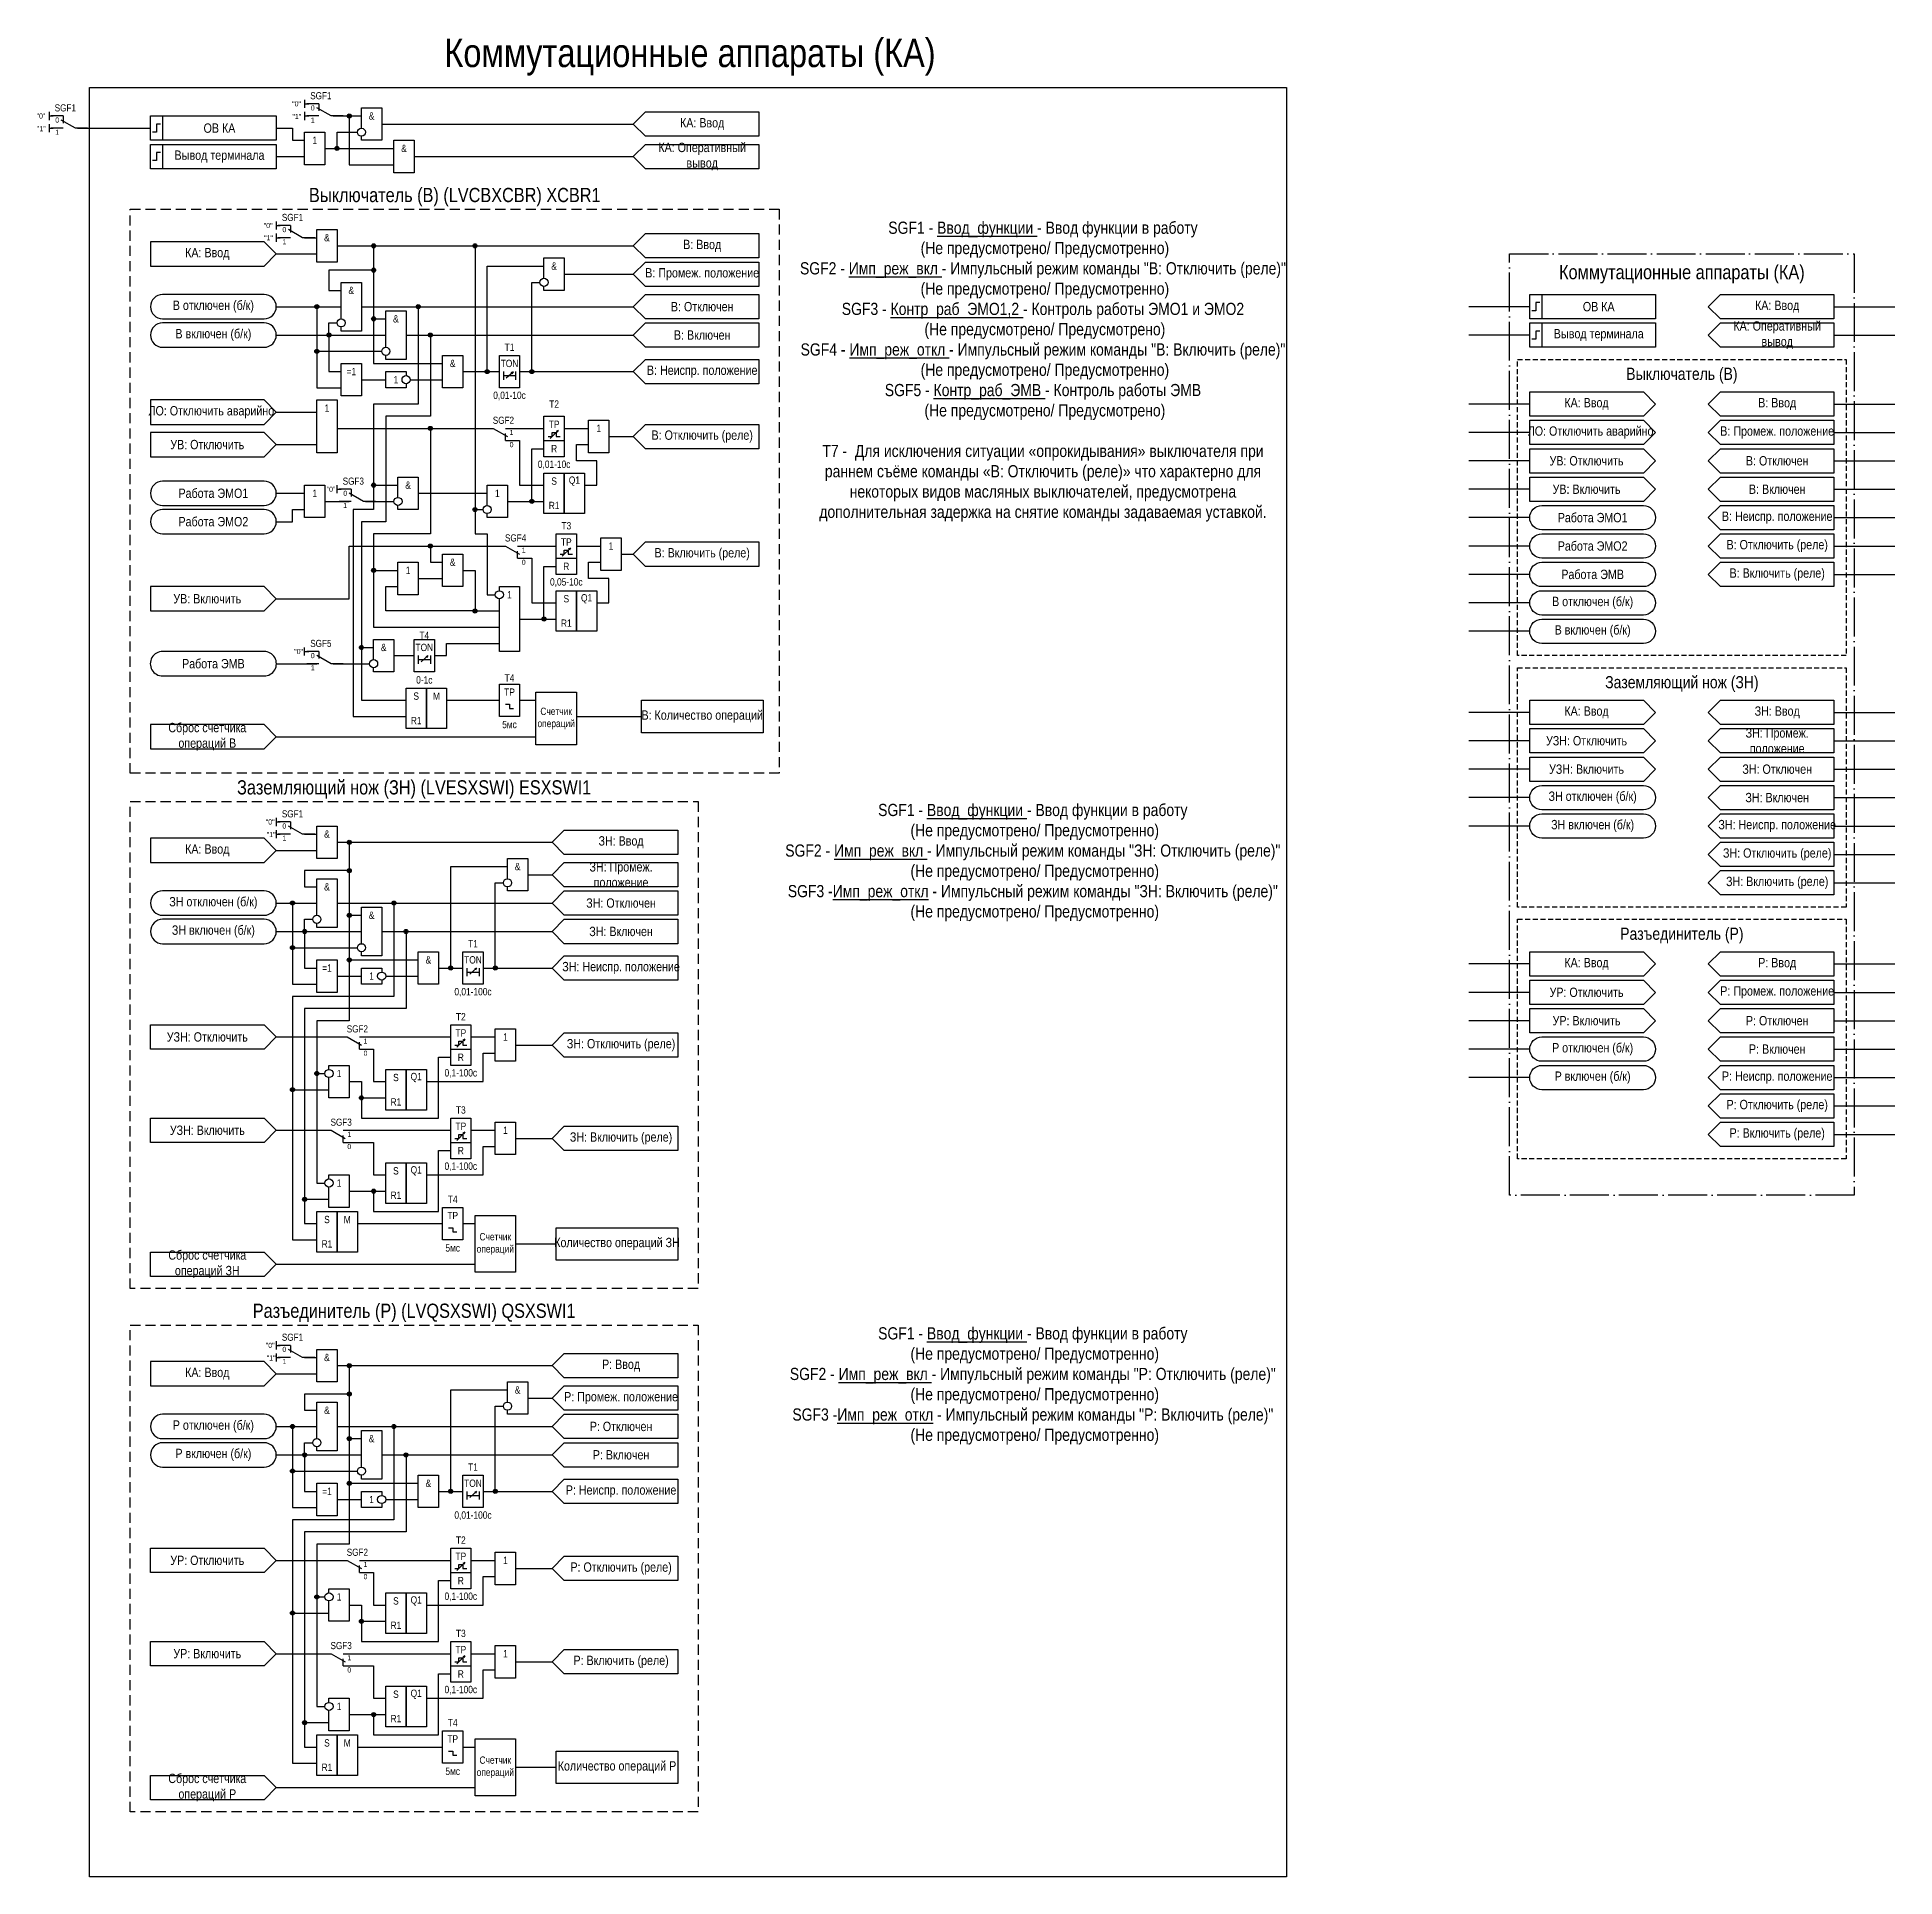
# Model space of a CAD drawing. Header units: millimetres. Extents: x -2266 to 475, y 0 to 470.
# Drawn here: x -710.9 to -253, y 8 to 461.4 of the extents above; entities that cross this region are included whole.
import ezdxf
from ezdxf.enums import TextEntityAlignment as Align

# ---------------------------------------------------------------- set-up
doc = ezdxf.new("R2010")
doc.units = ezdxf.units.MM
doc.linetypes.add('ACAD_ISO04W100', pattern=[30, 24, -3, 0, -3])
doc.linetypes.add('штриховая2', pattern=[0.375, 0.25, -0.125])
doc.layers.add('invisible', color=252, linetype='Continuous', plot=False)
doc.layers.add('TEXT', color=7, linetype='Continuous', lineweight=25)
doc.layers.add('Основная', color=7, linetype='Continuous')
doc.styles.add('2.5_Gost_RD', font='ARIALN.TTF', dxfattribs={"height": 2.5})
doc.styles.add('3.5_Gost_RD', font='ARIALN.TTF', dxfattribs={"height": 3.5})
doc.styles.add('Вывод', font='ARIALN.TTF', dxfattribs={"height": 2.5})
doc.styles.add('Компонент', font='ARIALN.TTF', dxfattribs={"height": 3.5})

msp = doc.modelspace()

# ---------------------------------------------------------------- texts
at = {"color": 2, "ltscale": 100, "insert": (-550, 456.5), "char_height": 7, "width": 294, "attachment_point": 5, "style": '3.5_Gost_RD'}
msp.add_mtext('{\\C3;Коммутационные аппараты (КА)}', dxfattribs=at)
at = {"color": 0, "ltscale": 100, "char_height": 2.3, "width": 28, "attachment_point": 5, "style": '2.5_Gost_RD'}
for s, insert in [('{\\C256;ОВ КА}', (-666, 439)), ('{\\C256;Вывод терминала}', (-666, 432)), ('{\\C256;ОВ КА}', (-326, 395)), ('{\\C256;Вывод терминала}', (-326, 388)), ('{\\C256;КА: Ввод}', (-329, 371)), ('{\\C256;КА: Ввод}', (-329, 295)), ('{\\C256;КА: Ввод}', (-329, 233))]:
    msp.add_mtext(s, dxfattribs=dict(at, insert=insert))
at = {"ltscale": 100, "char_height": 1.25, "attachment_point": 1, "style": '3.5_Gost_RD'}
for insert in [(-648, 442.5), (-655, 412.6), (-654.34, 265.51), (-654.34, 136.51)]:
    msp.add_mtext_dynamic_manual_height_columns('"1"', width=2, gutter_width=17.5, heights=[0], dxfattribs=dict(at, insert=insert))
at = {"ltscale": 100, "attachment_point": 5, "style": '2.5_Gost_RD'}
for s, insert, char_height, width in [('&', (-628.5, 442), 1.8, 5), ('КА: Ввод', (-547, 440), 2.3, 28), ('1', (-642.5, 436), 1.8, 5), ('КА: Оперативный вывод', (-547, 432), 2.3, 28), ('&', (-620.5, 434), 1.8, 5), ('&', (-639.5, 412), 1.8, 5), ('В: Ввод', (-547, 410), 2.3, 28), ('&', (-583.5, 405), 1.8, 5), ('&', (-633.5, 399), 1.8, 5), ('КА: Ввод', (-282, 395), 2.3, 28), ('&', (-622.5, 392), 1.8, 5), ('КА: Оперативный вывод', (-282, 388), 2.3, 28), ('T1', (-594.5, 385), 1.8, 5), ('&', (-608.5, 381), 1.8, 5), ('TON', (-594.5, 381), 1.8, 5), ('=1', (-633.5, 379), 1.8, 5), ('1', (-622.5, 377), 1.8, 5), ('0,01-10с', (-594.5, 373), 1.8, 5), ('T2', (-583.5, 371), 1.8, 5), ('В: Ввод', (-282, 371), 2.3, 28), ('1', (-639.5, 370), 1.8, 5), ('TP', (-583.5, 366), 1.8, 5), ('1', (-572.5, 365), 1.8, 5), ('В: Промеж. положение', (-282, 364), 2.3, 28), ('R', (-583.5, 360), 1.8, 5), ('УВ: Отключить', (-329, 357), 2.3, 28), ('В: Отключен', (-282, 357), 2.3, 28), ('0,01-10с', (-583.5, 356), 1.8, 5), ('S', (-583.5, 352), 1.8, 5), ('Q1', (-578.5, 352), 1.8, 5), ('1', (-642.5, 349), 1.8, 5), ('&', (-619.5, 351), 1.8, 5), ('1', (-597.5, 349), 1.8, 5), ('УВ: Включить', (-329, 350), 2.3, 28), ('В: Включен', (-282, 350), 2.3, 28), ('R1', (-583.5, 346), 1.8, 5), ('Работа ЭМО1', (-327.5, 343), 2.3, 31), ('В: Неиспр. положение', (-282, 343), 2.3, 28), ('T3', (-580.5, 341), 1.8, 5), ('TP', (-580.5, 337), 1.8, 5), ('1', (-569.5, 336), 1.8, 5), ('Работа ЭМО2', (-327.5, 336), 2.3, 31), ('В: Отключить (реле)', (-282, 336), 2.3, 28), ('1', (-619.5, 330), 1.8, 5), ('&', (-608.5, 332), 1.8, 5), ('R', (-580.5, 331), 1.8, 5), ('Работа ЭМВ', (-327.5, 329), 2.3, 31), ('В: Включить (реле)', (-282, 329), 2.3, 28), ('0,05-10с', (-580.5, 327), 1.8, 5), ('1', (-594.5, 324), 1.8, 5), ('S', (-580.5, 323), 1.8, 5), ('Q1', (-575.5, 323), 1.8, 5), ('В отключен (б/к)', (-327.5, 322), 2.3, 31), ('R1', (-580.5, 317), 1.8, 5), ('В включен (б/к)', (-327.5, 315), 2.3, 31), ('&', (-625.5, 311), 1.8, 5), ('TON', (-615.5, 311), 1.8, 5), ('T4', (-615.5, 314), 1.8, 5), ('0-1с', (-615.5, 303), 1.8, 5), ('T4', (-594.5, 303.5), 1.8, 5), ('S', (-617.5, 299), 1.8, 5), ('М', (-612.5, 299), 1.8, 5), ('TP', (-594.5, 300), 1.8, 5), ('R1', (-617.5, 293), 1.8, 5), ('ЗН: Ввод', (-282, 295), 2.3, 28), ('5мс', (-594.5, 292), 1.8, 5), ('УЗН: Отключить', (-329, 288), 2.3, 28), ('ЗН: Промеж. положение', (-282, 288), 2.3, 28), ('УЗН: Включить', (-329, 281), 2.3, 28), ('ЗН: Отключен', (-282, 281), 2.3, 28), ('ЗН отключен (б/к)', (-327.5, 274), 2.3, 31), ('ЗН: Включен', (-282, 274), 2.3, 28), ('&', (-639.5, 265), 1.8, 5), ('ЗН включен (б/к)', (-327.5, 267), 2.3, 31), ('ЗН: Неиспр. положение', (-282, 267), 2.3, 28), ('ЗН: Ввод', (-567, 263), 2.3, 28), ('ЗН: Отключить (реле)', (-282, 260), 2.3, 28), ('&', (-592.5, 257), 1.8, 5), ('ЗН: Промеж. положение', (-567, 255), 2.3, 28), ('&', (-639.5, 252), 1.8, 5), ('ЗН: Включить (реле)', (-282, 253), 2.3, 28), ('ЗН отключен (б/к)', (-667.5, 248), 2.3, 31), ('ЗН: Отключен', (-567, 248), 2.3, 28), ('&', (-628.5, 245), 1.8, 5), ('ЗН включен (б/к)', (-667.5, 241), 2.3, 31), ('T1', (-603.5, 238), 1.8, 5), ('ЗН: Включен', (-567, 241), 2.3, 28), ('&', (-614.5, 234), 1.8, 5), ('TON', (-603.5, 234), 1.8, 5), ('Р: Ввод', (-282, 233), 2.3, 28), ('=1', (-639.5, 232), 1.8, 5), ('1', (-628.5, 230), 1.8, 5), ('ЗН: Неиспр. положение', (-567, 232), 2.3, 28), ('0,01-100с', (-603.5, 226), 1.8, 5), ('УР: Отключить', (-329, 226), 2.3, 28), ('Р: Промеж. положение', (-282, 226), 2.3, 28), ('T2', (-606.5, 220), 1.8, 5), ('УР: Включить', (-329, 219), 2.3, 28), ('Р: Отключен', (-282, 219), 2.3, 28), ('УЗН: Отключить', (-669, 215), 2.3, 28), ('TP', (-606.5, 216), 1.8, 5), ('1', (-595.5, 215), 1.8, 5), ('R', (-606.5, 210), 1.8, 5), ('ЗН: Отключить (реле)', (-567, 213), 2.3, 28), ('Р отключен (б/к)', (-327.5, 212), 2.3, 31), ('Р: Включен', (-282, 212), 2.3, 28), ('1', (-636.5, 206), 1.8, 5), ('Q1', (-617.5, 205), 1.8, 5), ('0,1-100с', (-606.5, 206), 1.8, 5), ('Р включен (б/к)', (-327.5, 205), 2.3, 31), ('Р: Неиспр. положение', (-282, 205), 2.3, 28), ('S', (-622.5, 205), 1.8, 5), ('R1', (-622.5, 199), 1.8, 5), ('T3', (-606.5, 197), 1.8, 5), ('Р: Отключить (реле)', (-282, 198), 2.3, 28), ('УЗН: Включить', (-669, 192), 2.3, 28), ('TP', (-606.5, 193), 1.8, 5), ('1', (-595.5, 192), 1.8, 5), ('Р: Включить (реле)', (-282, 191), 2.3, 28), ('R', (-606.5, 187), 1.8, 5), ('ЗН: Включить (реле)', (-567, 190), 2.3, 28), ('0,1-100с', (-606.5, 183), 1.8, 5), ('1', (-636.5, 179), 1.8, 5), ('S', (-622.5, 182), 1.8, 5), ('Q1', (-617.5, 182), 1.8, 5), ('R1', (-622.5, 176), 1.8, 5), ('T4', (-608.5, 175), 1.8, 5), ('S', (-639.5, 170), 1.8, 5), ('М', (-634.5, 170), 1.8, 5), ('TP', (-608.5, 171), 1.8, 5), ('R1', (-639.5, 164), 1.8, 5), ('Счетчик^Jопераций', (-598, 164), 1.8, 10), ('Количество операций ЗН', (-568, 164), 2.3, 30), ('Сброс счетчика операций ЗН', (-669, 159), 2.3, 28), ('5мс', (-608.5, 163), 1.8, 5), ('&', (-639.5, 136), 1.8, 5), ('Р: Ввод', (-567, 134), 2.3, 28), ('&', (-592.5, 128), 1.8, 5), ('&', (-639.5, 123), 1.8, 5), ('Р: Промеж. положение', (-567, 126), 2.3, 28), ('Р отключен (б/к)', (-667.5, 119), 2.3, 31), ('Р: Отключен', (-567, 119), 2.3, 28), ('&', (-628.5, 116), 1.8, 5), ('Р включен (б/к)', (-667.5, 112), 2.3, 31), ('Р: Включен', (-567, 112), 2.3, 28), ('&', (-614.5, 105), 1.8, 5), ('TON', (-603.5, 105), 1.8, 5), ('T1', (-603.5, 109), 1.8, 5), ('=1', (-639.5, 103), 1.8, 5), ('1', (-628.5, 101), 1.8, 5), ('Р: Неиспр. положение', (-567, 103), 2.3, 28), ('0,01-100с', (-603.5, 97), 1.8, 5), ('T2', (-606.5, 91), 1.8, 5), ('УР: Отключить', (-669, 86), 2.3, 28), ('TP', (-606.5, 87), 1.8, 5), ('1', (-595.5, 86), 1.8, 5), ('Р: Отключить (реле)', (-567, 84), 2.3, 28), ('1', (-636.5, 77), 1.8, 5), ('0,1-100с', (-606.5, 77), 1.8, 5), ('R', (-606.5, 81), 1.8, 5), ('S', (-622.5, 76), 1.8, 5), ('Q1', (-617.5, 76), 1.8, 5), ('R1', (-622.5, 70), 1.8, 5), ('T3', (-606.5, 68), 1.8, 5), ('УР: Включить', (-669, 63), 2.3, 28), ('TP', (-606.5, 64), 1.8, 5), ('1', (-595.5, 63), 1.8, 5), ('Р: Включить (реле)', (-567, 61), 2.3, 28), ('0,1-100с', (-606.5, 54), 1.8, 5), ('R', (-606.5, 58), 1.8, 5), ('1', (-636.5, 50), 1.8, 5), ('S', (-622.5, 53), 1.8, 5), ('Q1', (-617.5, 53), 1.8, 5), ('R1', (-622.5, 47), 1.8, 5), ('T4', (-608.5, 46), 1.8, 5), ('S', (-639.5, 41), 1.8, 5), ('М', (-634.5, 41), 1.8, 5), ('TP', (-608.5, 42), 1.8, 5), ('Счетчик^Jопераций', (-598, 35), 1.8, 10), ('Количество операций Р', (-568, 35), 2.3, 30), ('Сброс счетчика операций Р', (-669, 30), 2.3, 28), ('R1', (-639.5, 35), 1.8, 5), ('5мс', (-608.5, 34), 1.8, 5)]:
    msp.add_mtext(s, dxfattribs=dict(at, insert=insert, char_height=char_height, width=width))
at = {"color": 6, "ltscale": 100, "insert": (-711, 439.5), "char_height": 1.25, "attachment_point": 1, "style": '3.5_Gost_RD'}
msp.add_mtext_dynamic_manual_height_columns('"1"', width=2, gutter_width=17.5, heights=[0], dxfattribs=at)
at = {"color": 30, "ltscale": 100, "attachment_point": 5, "style": '3.5_Gost_RD'}
for s, insert, char_height, width in [('Выключатель (В) (LVCBXCBR) {\\C6;XCBR1}', (-608, 422), 3.5, 160), ('SGF1 - {\\LВвод_функции} - Ввод функции в работу \\P^I(Не предусмотрено/ Предусмотренно)\\PSGF2 - {\\LИмп_реж_вкл} - Импульсный режим команды "В: Отключить (реле)" \\P^I(Не предусмотрено/ Предусмотренно)\\PSGF3 - {\\LКонтр_раб_ЭМО1,2} - Контроль работы ЭМО1 и ЭМО2  \\P^I(Не предусмотрено/ Предусмотрено)\\PSGF4 - {\\LИмп_реж_откл} - Импульсный режим команды "В: Включить (реле)" \\P^I(Не предусмотрено/ Предусмотренно)\\PSGF5 - {\\LКонтр_раб_ЭМВ} - Контроль работы ЭМВ \\P^I(Не предусмотрено/ Предусмотрено)\\P\\PТ7 - ^IДля исключения ситуации «опрокидывания» выключателя при раннем съёме команды «В: Отключить (реле)» что характерно для некоторых видов масляных выключателей, предусмотрена дополнительная задержка на снятие команды задаваемая уставкой.', (-463, 379), 3, 120), ('Заземляющий нож (ЗН) (LVESXSWI) {\\C6;ESXSWI1}', (-618, 276), 3.5, 140), ('SGF1 - {\\LВвод_функции} - Ввод функции в работу \\P^I(Не предусмотрено/ Предусмотренно)\\PSGF2 - {\\LИмп_реж_вкл} - Импульсный режим команды "ЗН: Отключить (реле)" \\P^I(Не предусмотрено/ Предусмотренно)\\PSGF3 -{\\LИмп_реж_откл} - Импульсный режим команды "ЗН: Включить (реле)" \\P^I(Не предусмотрено/ Предусмотренно)', (-465.5, 258), 3, 155), ('Разъединитель (Р) (LVQSXSWI) {\\C6;QSXSWI1}', (-618, 147), 3.5, 140), ('SGF1 - {\\LВвод_функции} - Ввод функции в работу \\P^I(Не предусмотрено/ Предусмотренно)\\PSGF2 - {\\LИмп_реж_вкл} - Импульсный режим команды "Р: Отключить (реле)" \\P^I(Не предусмотрено/ Предусмотренно)\\PSGF3 -{\\LИмп_реж_откл} - Импульсный режим команды "Р: Включить (реле)" \\P^I(Не предусмотрено/ Предусмотренно)', (-465.5, 129), 3, 155)]:
    msp.add_mtext(s, dxfattribs=dict(at, insert=insert, char_height=char_height, width=width))
at = {"color": 30, "ltscale": 100, "true_color": 0xf7941d, "attachment_point": 5, "style": '3.5_Gost_RD'}
for s, insert, char_height, width in [('Коммутационные аппараты (КА)', (-305.5, 403), 3.5, 85), ('Выключатель (В)', (-305.5, 378), 3, 81), ('Заземляющий нож (ЗН)', (-305.5, 302), 3, 81), ('Разъединитель (Р)', (-305.5, 240), 3, 81)]:
    msp.add_mtext(s, dxfattribs=dict(at, insert=insert, char_height=char_height, width=width))
at = {"layer": 'TEXT', "ltscale": 100, "attachment_point": 5, "style": '2.5_Gost_RD'}
for s, insert, char_height, width in [('КА: Ввод', (-669, 408), 2.3, 28), ('В: Промеж. положение', (-547, 403), 2.3, 28), ('В отключен (б/к)', (-667.5, 395), 2.3, 31), ('В: Отключен', (-547, 395), 2.3, 28), ('В включен (б/к)', (-667.5, 388), 2.3, 31), ('В: Включен', (-547, 388), 2.3, 28), ('В: Неиспр. положение', (-547, 379), 2.3, 28), ('ЛО: Отключить аварийно', (-668, 369), 2.3, 29.7284), ('УВ: Отключить', (-669, 361), 2.3, 28), ('В: Отключить (реле)', (-547, 363), 2.3, 28), ('ЛО: Отключить аварийно', (-328, 364), 2.3, 29.7284), ('Работа ЭМО1', (-667.5, 349), 2.3, 31), ('Работа ЭМО2', (-667.5, 342), 2.3, 31), ('В: Включить (реле)', (-547, 334), 2.3, 28), ('УВ: Включить', (-669, 323), 2.3, 28), ('Работа ЭМВ', (-667.5, 307), 2.3, 31), ('Счетчик^Jопераций', (-583, 293.5), 1.8, 10), ('В: Количество операций', (-547, 294), 2.3, 30), ('Сброс счетчика операций В', (-669, 289), 2.3, 28), ('КА: Ввод', (-669, 261), 2.3, 28), ('КА: Ввод', (-669, 132), 2.3, 28)]:
    msp.add_mtext(s, dxfattribs=dict(at, insert=insert, char_height=char_height, width=width))

# ---------------------------------------------------------------- blocks, each defined once
blk = doc.blocks.new('*U958')
at = {"layer": 'Основная', "color": 0}
blk.add_line((0, 0), (7, 4), dxfattribs=at)
at = {"layer": 'Основная', "ltscale": 0.35}
blk.add_line((6, 6), (6, 2.5), dxfattribs=at)
blk = doc.blocks.new('*U1053')
at = {"layer": 'Основная', "color": 0}
for p, q in [((-3, 6), (-9, 6)), ((-3, 0), (-9, 0)), ((9, 0), (3, 0))]:
    blk.add_line(p, q, dxfattribs=at)
at = {"layer": 'Основная', "ltscale": 0.25, "xscale": -1}
blk.add_blockref('*U958', (3, 0), dxfattribs=at)
at = {"layer": 'Основная'}
for tag, height, style, p in [('ОУ', 3.5, 'Компонент', (-2, 10)), ('В1', 2.5, 'Вывод', (-13, 6)), ('В2', 2.5, 'Вывод', (-6, 4)), ('В3', 2.5, 'Вывод', (-6, -2))]:
    blk.add_attdef(tag, text='', height=height, dxfattribs=dict(at, style=style)).set_placement(p, align=Align.MIDDLE_CENTER)
blk = doc.blocks.new('Точка')
at = {"ltscale": 100}
h = blk.add_hatch(color=256, dxfattribs=at)
h.dxf.hatch_style = 1
edge = h.paths.add_edge_path()
edge.add_arc((0, 0), 0.5, 0, 360)
blk.add_circle((0, 0), 0.5, dxfattribs=at)
blk = doc.blocks.new('*U985')
at = {"layer": 'Основная', "color": 0}
for p, q in [((-3, 6), (-9, 6)), ((-3, 0), (-9, 0)), ((9, 0), (3, 0))]:
    blk.add_line(p, q, dxfattribs=at)
at = {"layer": 'Основная', "ltscale": 0.25, "xscale": -1}
blk.add_blockref('*U958', (3, 0), dxfattribs=at)
at = {"layer": 'Основная'}
for tag, height, style, p in [('ОУ', 3.5, 'Компонент', (-2, 10)), ('В1', 2.5, 'Вывод', (-14, 6)), ('В2', 2.5, 'Вывод', (-6, 4)), ('В3', 2.5, 'Вывод', (-6, -2))]:
    blk.add_attdef(tag, text='', height=height, dxfattribs=dict(at, style=style)).set_placement(p, align=Align.MIDDLE_CENTER)
blk = doc.blocks.new('*U1048')
at = {"layer": 'Основная', "color": 0}
for p, q in [((-9, 0), (-3, 0)), ((3, 6), (9, 6)), ((3, 0), (9, 0))]:
    blk.add_line(p, q, dxfattribs=at)
at = {"layer": 'Основная', "ltscale": 0.25}
blk.add_blockref('*U958', (-3, 0), dxfattribs=at)
at = {"layer": 'Основная'}
for tag, height, style, p in [('В2', 2.5, 'Вывод', (6, 8)), ('В3', 2.5, 'Вывод', (6, 2)), ('В1', 2.5, 'Вывод', (14, 6)), ('ОУ', 3.5, 'Компонент', (2, -4))]:
    blk.add_attdef(tag, text='', height=height, dxfattribs=dict(at, style=style)).set_placement(p, align=Align.MIDDLE_CENTER)
blk = doc.blocks.new('*U1049')
at = {"layer": 'Основная', "color": 0}
for p, q in [((-9, 0), (-3, 0)), ((3, 6), (9, 6)), ((3, 0), (9, 0))]:
    blk.add_line(p, q, dxfattribs=at)
at = {"layer": 'Основная', "ltscale": 0.25}
blk.add_blockref('*U958', (-3, 0), dxfattribs=at)
at = {"layer": 'Основная'}
for tag, height, style, p in [('В2', 2.5, 'Вывод', (6, 8)), ('В3', 2.5, 'Вывод', (6, 2)), ('В1', 2.5, 'Вывод', (14, 6)), ('ОУ', 3.5, 'Компонент', (2, -4))]:
    blk.add_attdef(tag, text='', height=height, dxfattribs=dict(at, style=style)).set_placement(p, align=Align.MIDDLE_CENTER)

# ---------------------------------------------------------------- linework, layer by layer
at = {"ltscale": 100}
for p, q in [((-645, 446), (-645, 444)), ((-645, 445), (-644, 445)), ((-645, 443), (-645, 441)), ((-645, 442), (-644, 442)), ((-645, 436), (-645, 436)), ((-652, 416), (-652, 414)), ((-652, 415), (-651, 415)), ((-652, 413), (-652, 411)), ((-652, 412), (-651, 412)), ((-343, 395), (-358, 395)), ((-268, 395), (-253, 395)), ((-343, 388), (-358, 388)), ((-268, 388), (-253, 388)), ((-592, 379), (-592, 379)), ((-343, 371), (-358, 371)), ((-268, 371), (-253, 371)), ((-584.5, 362.5), (-582.5, 364.5)), ((-582.5, 364.5), (-583.01, 364.25)), ((-582.5, 364.5), (-582.74, 364.02)), ((-343, 364), (-358, 364)), ((-268, 364), (-253, 364)), ((-343, 357), (-358, 357)), ((-268, 357), (-253, 357)), ((-637, 349), (-637, 351)), ((-637, 350), (-636, 350)), ((-343, 350), (-358, 350)), ((-268, 350), (-253, 350)), ((-343, 343), (-358, 343)), ((-268, 343), (-253, 343)), ((-581.5, 333.5), (-579.5, 335.5)), ((-579.5, 335.5), (-580.01, 335.25)), ((-579.5, 335.5), (-579.74, 335.02)), ((-343, 336), (-358, 336)), ((-268, 336), (-253, 336)), ((-343, 329), (-358, 329)), ((-268, 329), (-253, 329)), ((-343, 322), (-358, 322)), ((-343, 315), (-358, 315)), ((-652, 307), (-642, 307)), ((-645, 309), (-645, 311)), ((-645, 310), (-644, 310)), ((-638, 307), (-629, 307)), ((-613, 309), (-613, 309)), ((-594.5, 296), (-593.5, 296)), ((-343, 295), (-358, 295)), ((-268, 295), (-253, 295)), ((-343, 288), (-358, 288)), ((-268, 288), (-253, 288)), ((-343, 281), (-358, 281)), ((-268, 281), (-253, 281)), ((-343, 274), (-358, 274)), ((-268, 274), (-253, 274)), ((-652, 269), (-652, 267)), ((-652, 268), (-651, 268)), ((-652, 266), (-652, 264)), ((-343, 267), (-358, 267)), ((-268, 267), (-253, 267)), ((-652, 265), (-651, 265)), ((-268, 260), (-253, 260)), ((-268, 253), (-253, 253)), ((-601, 232), (-601, 232)), ((-343, 233), (-358, 233)), ((-268, 233), (-253, 233)), ((-343, 226), (-358, 226)), ((-268, 226), (-253, 226)), ((-343, 219), (-358, 219)), ((-268, 219), (-253, 219)), ((-607.5, 212.5), (-605.5, 214.5)), ((-605.5, 214.5), (-606.01, 214.25)), ((-605.5, 214.5), (-605.74, 214.02)), ((-343, 212), (-358, 212)), ((-268, 212), (-253, 212)), ((-343, 205), (-358, 205)), ((-268, 205), (-253, 205)), ((-268, 198), (-253, 198)), ((-607.5, 189.5), (-605.5, 191.5)), ((-605.5, 191.5), (-606.01, 191.25)), ((-605.5, 191.5), (-605.74, 191.02)), ((-268, 191), (-253, 191)), ((-608.5, 167), (-607.5, 167)), ((-652, 140), (-652, 138)), ((-652, 139), (-651, 139)), ((-652, 137), (-652, 135)), ((-652, 136), (-651, 136)), ((-601, 103), (-601, 103)), ((-607.5, 83.5), (-605.5, 85.5)), ((-605.5, 85.5), (-606.01, 85.25)), ((-605.5, 85.5), (-605.74, 85.02)), ((-607.5, 60.5), (-605.5, 62.5)), ((-605.5, 62.5), (-606.01, 62.25)), ((-605.5, 62.5), (-605.74, 62.02)), ((-608.5, 38), (-607.5, 38))]:
    msp.add_line(p, q, dxfattribs=at)
at = {"color": 6, "ltscale": 100}
for p, q in [((-708, 443), (-708, 441)), ((-708, 442), (-707, 442)), ((-708, 440), (-708, 438)), ((-708, 439), (-707, 439))]:
    msp.add_line(p, q, dxfattribs=at)
at = {"color": 7, "ltscale": 100}
for p, q in [((-595.3, 377.46), (-593.63, 378.95)), ((-593.63, 378.95), (-594.15, 378.73)), ((-593.63, 378.95), (-593.89, 378.48)), ((-616.3, 307.46), (-614.63, 308.95)), ((-614.63, 308.95), (-615.15, 308.73)), ((-614.63, 308.95), (-614.89, 308.48)), ((-604.3, 230.46), (-602.63, 231.95)), ((-602.63, 231.95), (-603.15, 231.73)), ((-602.63, 231.95), (-602.89, 231.48)), ((-604.3, 101.46), (-602.63, 102.95)), ((-602.63, 102.95), (-603.15, 102.73)), ((-602.63, 102.95), (-602.89, 102.48))]:
    msp.add_line(p, q, dxfattribs=at)
at = {"color": 2, "ltscale": 100}
msp.add_lwpolyline([(-698, 449), (-403, 449), (-403, 8), (-698, 8)], close=True, dxfattribs=at)
at = {"ltscale": 100}
for points in [[(-683, 442), (-652, 442), (-652, 436), (-683, 436)], [(-683, 442), (-680, 442), (-680, 436), (-683, 436)], [(-645, 438), (-640, 438), (-640, 430), (-645, 430)], [(-623, 436), (-618, 436), (-618, 428), (-623, 428)], [(-683, 435), (-652, 435), (-652, 429), (-683, 429)], [(-683, 435), (-680, 435), (-680, 429), (-683, 429)], [(-642, 414), (-637, 414), (-637, 406), (-642, 406)], [(-683, 411), (-683, 405), (-655, 405), (-652, 408), (-655, 411)], [(-343, 398), (-340, 398), (-340, 392), (-343, 392)], [(-343, 398), (-312, 398), (-312, 392), (-343, 392)], [(-343, 391), (-340, 391), (-340, 385), (-343, 385)], [(-343, 391), (-312, 391), (-312, 385), (-343, 385)], [(-636, 381), (-631, 381), (-631, 373), (-636, 373)], [(-611, 383), (-606, 383), (-606, 375), (-611, 375)], [(-597, 383), (-592, 383), (-592, 375), (-597, 375)], [(-683, 372), (-683, 366), (-655, 366), (-652, 369), (-655, 372)], [(-642, 372), (-637, 372), (-637, 359), (-642, 359)], [(-315, 368), (-343, 368), (-343, 374), (-315, 374), (-312, 371)], [(-586, 368), (-581, 368), (-581, 358), (-586, 358)], [(-575, 367), (-570, 367), (-570, 359), (-575, 359)], [(-315, 361), (-343, 361), (-343, 367), (-315, 367), (-312, 364)], [(-268, 361), (-296, 361), (-299, 364), (-296, 367), (-268, 367)], [(-683, 364), (-683, 358), (-655, 358), (-652, 361), (-655, 364)], [(-586, 362), (-581, 362), (-581, 358), (-586, 358)], [(-315, 354), (-343, 354), (-343, 360), (-315, 360), (-312, 357)], [(-296, 360), (-268, 360), (-268, 354), (-296, 354), (-299, 357)], [(-586, 354), (-581, 354), (-581, 344), (-586, 344)], [(-581, 354), (-576, 354), (-576, 344), (-581, 344)], [(-315, 347), (-343, 347), (-343, 353), (-315, 353), (-312, 350)], [(-296, 353), (-268, 353), (-268, 347), (-296, 347), (-299, 350)], [(-645, 351), (-640, 351), (-640, 343), (-645, 343)], [(-296, 346), (-268, 346), (-268, 340), (-296, 340), (-299, 343)], [(-583, 339), (-578, 339), (-578, 329), (-583, 329)], [(-296, 339), (-268, 339), (-268, 333), (-296, 333), (-299, 336)], [(-572, 338), (-567, 338), (-567, 330), (-572, 330)], [(-622, 332), (-617, 332), (-617, 324), (-622, 324)], [(-611, 334), (-606, 334), (-606, 326), (-611, 326)], [(-583, 333), (-578, 333), (-578, 329), (-583, 329)], [(-296, 332), (-268, 332), (-268, 326), (-296, 326), (-299, 329)], [(-683, 326), (-683, 320), (-655, 320), (-652, 323), (-655, 326)], [(-583, 325), (-578, 325), (-578, 315), (-583, 315)], [(-578, 325), (-573, 325), (-573, 315), (-578, 315)], [(-618, 313), (-613, 313), (-613, 305), (-618, 305)], [(-620, 301), (-615, 301), (-615, 291), (-620, 291)], [(-615, 301), (-610, 301), (-610, 291), (-615, 291)], [(-597, 302), (-592, 302), (-592, 294), (-597, 294)], [(-588, 300), (-578, 300), (-578, 287), (-588, 287)], [(-562, 298), (-532, 298), (-532, 290), (-562, 290)], [(-315, 292), (-343, 292), (-343, 298), (-315, 298), (-312, 295)], [(-683, 292), (-683, 286), (-655, 286), (-652, 289), (-655, 292)], [(-315, 285), (-343, 285), (-343, 291), (-315, 291), (-312, 288)], [(-268, 285), (-296, 285), (-299, 288), (-296, 291), (-268, 291)], [(-315, 278), (-343, 278), (-343, 284), (-315, 284), (-312, 281)], [(-296, 284), (-268, 284), (-268, 278), (-296, 278), (-299, 281)], [(-296, 277), (-268, 277), (-268, 271), (-296, 271), (-299, 274)], [(-642, 267), (-637, 267), (-637, 259), (-642, 259)], [(-296, 270), (-268, 270), (-268, 264), (-296, 264), (-299, 267)], [(-683, 264), (-683, 258), (-655, 258), (-652, 261), (-655, 264)], [(-296, 263), (-268, 263), (-268, 257), (-296, 257), (-299, 260)], [(-296, 256), (-268, 256), (-268, 250), (-296, 250), (-299, 253)], [(-642, 234), (-637, 234), (-637, 226), (-642, 226)], [(-617, 236), (-612, 236), (-612, 228), (-617, 228)], [(-606, 236), (-601, 236), (-601, 228), (-606, 228)], [(-315, 230), (-343, 230), (-343, 236), (-315, 236), (-312, 233)], [(-315, 223), (-343, 223), (-343, 229), (-315, 229), (-312, 226)], [(-268, 223), (-296, 223), (-299, 226), (-296, 229), (-268, 229)], [(-315, 216), (-343, 216), (-343, 222), (-315, 222), (-312, 219)], [(-296, 222), (-268, 222), (-268, 216), (-296, 216), (-299, 219)], [(-683, 218), (-655, 218), (-652, 215), (-655, 212), (-683, 212)], [(-609, 218), (-604, 218), (-604, 208), (-609, 208)], [(-598, 217), (-593, 217), (-593, 209), (-598, 209)], [(-609, 212), (-604, 212), (-604, 208), (-609, 208)], [(-296, 215), (-268, 215), (-268, 209), (-296, 209), (-299, 212)], [(-625, 207), (-620, 207), (-620, 197), (-625, 197)], [(-620, 207), (-615, 207), (-615, 197), (-620, 197)], [(-296, 208), (-268, 208), (-268, 202), (-296, 202), (-299, 205)], [(-296, 201), (-268, 201), (-268, 195), (-296, 195), (-299, 198)], [(-683, 195), (-655, 195), (-652, 192), (-655, 189), (-683, 189)], [(-609, 195), (-604, 195), (-604, 185), (-609, 185)], [(-598, 194), (-593, 194), (-593, 186), (-598, 186)], [(-296, 194), (-268, 194), (-268, 188), (-296, 188), (-299, 191)], [(-609, 189), (-604, 189), (-604, 185), (-609, 185)], [(-625, 184), (-620, 184), (-620, 174), (-625, 174)], [(-620, 184), (-615, 184), (-615, 174), (-620, 174)], [(-642, 172), (-637, 172), (-637, 162), (-642, 162)], [(-637, 172), (-632, 172), (-632, 162), (-637, 162)], [(-611, 173), (-606, 173), (-606, 165), (-611, 165)], [(-603, 171), (-593, 171), (-593, 157), (-603, 157)], [(-583, 168), (-553, 168), (-553, 160), (-583, 160)], [(-683, 162), (-655, 162), (-652, 159), (-655, 156), (-683, 156)], [(-642, 138), (-637, 138), (-637, 130), (-642, 130)], [(-683, 135), (-683, 129), (-655, 129), (-652, 132), (-655, 135)], [(-617, 107), (-612, 107), (-612, 99), (-617, 99)], [(-606, 107), (-601, 107), (-601, 99), (-606, 99)], [(-642, 105), (-637, 105), (-637, 97), (-642, 97)], [(-683, 89), (-655, 89), (-652, 86), (-655, 83), (-683, 83)], [(-609, 89), (-604, 89), (-604, 79), (-609, 79)], [(-598, 88), (-593, 88), (-593, 80), (-598, 80)], [(-609, 83), (-604, 83), (-604, 79), (-609, 79)], [(-625, 78), (-620, 78), (-620, 68), (-625, 68)], [(-620, 78), (-615, 78), (-615, 68), (-620, 68)], [(-683, 66), (-655, 66), (-652, 63), (-655, 60), (-683, 60)], [(-609, 66), (-604, 66), (-604, 56), (-609, 56)], [(-598, 65), (-593, 65), (-593, 57), (-598, 57)], [(-609, 60), (-604, 60), (-604, 56), (-609, 56)], [(-625, 55), (-620, 55), (-620, 45), (-625, 45)], [(-620, 55), (-615, 55), (-615, 45), (-620, 45)], [(-642, 43), (-637, 43), (-637, 33), (-642, 33)], [(-637, 43), (-632, 43), (-632, 33), (-637, 33)], [(-611, 44), (-606, 44), (-606, 36), (-611, 36)], [(-603, 42), (-593, 42), (-593, 28), (-603, 28)], [(-583, 39), (-553, 39), (-553, 31), (-583, 31)], [(-683, 33), (-655, 33), (-652, 30), (-655, 27), (-683, 27)]]:
    msp.add_lwpolyline(points, close=True, dxfattribs=at)
at = {"lineweight": 30, "ltscale": 100}
for points in [[(-680.5, 440), (-681.5, 440), (-681.5, 438), (-682.5, 438)], [(-680.5, 433), (-681.5, 433), (-681.5, 431), (-682.5, 431)], [(-340.5, 396), (-341.5, 396), (-341.5, 394), (-342.5, 394)], [(-340.5, 389), (-341.5, 389), (-341.5, 387), (-342.5, 387)]]:
    msp.add_lwpolyline(points, dxfattribs=at)
at = {"ltscale": 100}
for points in [[(-638, 442), (-631, 442)], [(-638, 442), (-634, 442), (-634, 430), (-623, 430)], [(-631, 439), (-631, 444), (-626, 444), (-626, 436), (-631, 436), (-631, 437)], [(-626, 440), (-564, 440)], [(-564, 440), (-561, 443), (-533, 443), (-533, 437), (-561, 437), (-564, 440)], [(-652, 439), (-648, 439), (-648, 436), (-645, 436)], [(-640, 434), (-637, 434), (-637, 438), (-632, 438)], [(-652, 432), (-645, 432)], [(-640, 434), (-623, 434)], [(-618, 432), (-564, 432)], [(-564, 432), (-561, 435), (-533, 435), (-533, 429), (-561, 429), (-564, 432)], [(-564, 410), (-561, 413), (-533, 413), (-533, 407), (-561, 407), (-564, 410)], [(-652, 408), (-642, 408)], [(-645, 412), (-642, 412)], [(-637, 410), (-628, 410), (-628, 404), (-639, 404), (-639, 399), (-636, 399)], [(-637, 410), (-564, 410)], [(-637, 410), (-603, 410), (-603, 345), (-601, 345)], [(-637, 410), (-603, 410), (-603, 339), (-600, 339), (-600, 324), (-598, 324)], [(-637, 410), (-628, 410), (-628, 392), (-625, 392)], [(-637, 410), (-628, 410), (-628, 381), (-611, 381)], [(-606, 379), (-600, 379), (-600, 405), (-586, 405)], [(-586, 402), (-586, 407), (-581, 407), (-581, 399), (-586, 399), (-586, 400)], [(-581, 403), (-564, 403)], [(-564, 403), (-561, 406), (-533, 406), (-533, 400), (-561, 400), (-564, 403)], [(-636, 392), (-636, 401), (-631, 401), (-631, 389), (-636, 389), (-636, 390)], [(-592, 379), (-589, 379), (-589, 401), (-587, 401)], [(-652, 395), (-636, 395)], [(-652, 395), (-642, 395), (-642, 384), (-626, 384)], [(-652, 395), (-642, 395), (-642, 375), (-636, 375)], [(-631, 395), (-617, 395), (-617, 371), (-628, 371), (-628, 345), (-633, 345), (-633, 294), (-620, 294)], [(-631, 395), (-617, 395), (-617, 371), (-628, 371), (-628, 351), (-622, 351)], [(-631, 395), (-564, 395)], [(-625, 385), (-625, 394), (-620, 394), (-620, 382), (-625, 382), (-625, 383)], [(-564, 395), (-561, 398), (-533, 398), (-533, 392), (-561, 392), (-564, 395)], [(-299, 395), (-296, 398), (-268, 398), (-268, 392), (-296, 392), (-299, 395)], [(-652, 388), (-639, 388), (-639, 391), (-637, 391)], [(-564, 388), (-561, 391), (-533, 391), (-533, 385), (-561, 385), (-564, 388)], [(-299, 388), (-296, 391), (-268, 391), (-268, 385), (-296, 385), (-299, 388)], [(-652, 388), (-625, 388)], [(-652, 388), (-639, 388), (-639, 379), (-636, 379)], [(-620, 388), (-614, 388), (-614, 368), (-625, 368), (-625, 342), (-631, 342), (-631, 298), (-620, 298)], [(-620, 388), (-614, 388), (-614, 368), (-625, 368), (-625, 342), (-631, 342), (-631, 311), (-628, 311)], [(-620, 388), (-564, 388)], [(-564, 379), (-561, 382), (-533, 382), (-533, 376), (-561, 376), (-564, 379)], [(-631, 377), (-625, 377)], [(-620, 376), (-620, 375), (-625, 375), (-625, 379), (-620, 379), (-620, 378)], [(-619, 377), (-611, 377)], [(-606, 379), (-597, 379)], [(-596, 379), (-596, 377)], [(-596, 378), (-593, 378)], [(-593, 379), (-593, 377)], [(-592, 379), (-564, 379)], [(-299, 371), (-296, 374), (-268, 374), (-268, 368), (-296, 368), (-299, 371)], [(-652, 369), (-645, 369), (-645, 369), (-642, 369)], [(-637, 365), (-614, 365), (-614, 339), (-628, 339), (-628, 330), (-622, 330)], [(-637, 365), (-599, 365)], [(-637, 365), (-614, 365), (-614, 339), (-628, 339), (-628, 316), (-597, 316)], [(-595, 365), (-586, 365)], [(-595, 362), (-592, 362), (-592, 351), (-586, 351)], [(-585, 363), (-584, 363), (-584, 364), (-583, 364), (-583, 363), (-582, 363)], [(-581, 365), (-575, 365)], [(-570, 363), (-564, 363)], [(-564, 363), (-561, 366), (-533, 366), (-533, 360), (-561, 360), (-564, 363)], [(-652, 361), (-648, 361), (-648, 361), (-642, 361)], [(-595, 347), (-589, 347), (-589, 360), (-586, 360)], [(-576, 351), (-573, 351), (-573, 357), (-578, 357), (-578, 361), (-575, 361)], [(-622, 348), (-622, 353), (-617, 353), (-617, 345), (-622, 345), (-622, 346)], [(-652, 349), (-645, 349)], [(-617, 349), (-600, 349)], [(-600, 346), (-600, 351), (-595, 351), (-595, 343), (-600, 343), (-600, 344)], [(-652, 342), (-648, 342), (-648, 345), (-645, 345)], [(-640, 347), (-634, 347)], [(-630, 347), (-623, 347)], [(-595, 347), (-586, 347)], [(-652, 323), (-634, 323), (-634, 336), (-596, 336)], [(-637, 323), (-634, 323), (-634, 336), (-614, 336), (-614, 332), (-611, 332)], [(-592, 336), (-583, 336)], [(-582, 334), (-581, 334), (-581, 335), (-580, 335), (-580, 334), (-579, 334)], [(-578, 336), (-572, 336)], [(-564, 334), (-561, 337), (-533, 337), (-533, 331), (-561, 331), (-564, 334)], [(-606, 330), (-603, 330), (-603, 320), (-625, 320), (-625, 326), (-622, 326)], [(-606, 330), (-603, 330), (-603, 320), (-597, 320)], [(-592, 333), (-589, 333), (-589, 322), (-583, 322)], [(-592, 318), (-586, 318), (-586, 331), (-583, 331)], [(-573, 322), (-570, 322), (-570, 328), (-575, 328), (-575, 332), (-572, 332)], [(-567, 334), (-564, 334)], [(-617, 328), (-611, 328)], [(-597, 325), (-597, 326), (-592, 326), (-592, 310), (-597, 310), (-597, 323)], [(-592, 318), (-583, 318)], [(-628, 308), (-628, 313), (-623, 313), (-623, 305), (-628, 305), (-628, 306)], [(-613, 309), (-610, 309), (-610, 312), (-597, 312)], [(-623, 309), (-618, 309)], [(-617, 309), (-617, 307)], [(-617, 308), (-614, 308)], [(-614, 309), (-614, 307)], [(-610, 298), (-597, 298)], [(-592, 298), (-588, 298)], [(-299, 295), (-296, 298), (-268, 298), (-268, 292), (-296, 292), (-299, 295)], [(-595.5, 297), (-594.5, 297)], [(-594.5, 297), (-594.5, 296)], [(-578, 294), (-562, 294)], [(-652, 289), (-588, 289)], [(-584, 263), (-581, 266), (-553, 266), (-553, 260), (-581, 260), (-584, 263)], [(-645, 265), (-642, 265)], [(-637, 263), (-634, 263), (-634, 256), (-645, 256), (-645, 252), (-642, 252)], [(-637, 263), (-634, 263), (-634, 256), (-634, 256), (-634, 219), (-642, 219), (-642, 179), (-640, 179)], [(-637, 263), (-634, 263), (-634, 256), (-634, 256), (-634, 219), (-642, 219), (-642, 206), (-640, 206)], [(-637, 263), (-584, 263)], [(-637, 263), (-634, 263), (-634, 245), (-631, 245)], [(-637, 263), (-634, 263), (-634, 234), (-617, 234)], [(-652, 261), (-642, 261)], [(-612, 232), (-609, 232), (-609, 257), (-595, 257)], [(-595, 254), (-595, 259), (-590, 259), (-590, 251), (-595, 251), (-595, 252)], [(-584, 255), (-581, 258), (-553, 258), (-553, 252), (-581, 252), (-584, 255)], [(-642, 245), (-642, 254), (-637, 254), (-637, 242), (-642, 242), (-642, 243)], [(-601, 232), (-598, 232), (-598, 253), (-596, 253)], [(-590, 255), (-584, 255)], [(-652, 248), (-642, 248)], [(-652, 248), (-648, 248), (-648, 237), (-632, 237)], [(-652, 248), (-648, 248), (-648, 228), (-642, 228)], [(-637, 248), (-623, 248), (-623, 225), (-648, 225), (-648, 165), (-642, 165)], [(-637, 248), (-623, 248), (-623, 225), (-648, 225), (-648, 202), (-639, 202)], [(-637, 248), (-584, 248)], [(-584, 248), (-581, 251), (-553, 251), (-553, 245), (-581, 245), (-584, 248)], [(-652, 241), (-645, 241), (-645, 244), (-643, 244)], [(-631, 238), (-631, 247), (-626, 247), (-626, 235), (-631, 235), (-631, 236)], [(-584, 241), (-581, 244), (-553, 244), (-553, 238), (-581, 238), (-584, 241)], [(-652, 241), (-631, 241)], [(-652, 241), (-645, 241), (-645, 232), (-642, 232)], [(-626, 241), (-620, 241), (-620, 222), (-645, 222), (-645, 169), (-642, 169)], [(-626, 241), (-620, 241), (-620, 222), (-645, 222), (-645, 175), (-639, 175)], [(-626, 241), (-584, 241)], [(-584, 232), (-581, 235), (-553, 235), (-553, 229), (-581, 229), (-584, 232)], [(-299, 233), (-296, 236), (-268, 236), (-268, 230), (-296, 230), (-299, 233)], [(-637, 230), (-631, 230)], [(-626, 229), (-626, 228), (-631, 228), (-631, 232), (-626, 232), (-626, 231)], [(-625, 230), (-617, 230)], [(-612, 232), (-606, 232)], [(-605, 232), (-605, 230)], [(-605, 231), (-602, 231)], [(-602, 232), (-602, 230)], [(-601, 232), (-584, 232)], [(-584, 213), (-581, 216), (-553, 216), (-553, 210), (-581, 210), (-584, 213)], [(-652, 215), (-635, 215)], [(-631, 215), (-609, 215)], [(-631, 212), (-628, 212), (-628, 204), (-625, 204)], [(-615, 204), (-601, 204), (-601, 211), (-598, 211)], [(-608, 213), (-607, 213), (-607, 214), (-606, 214), (-606, 213), (-605, 213)], [(-604, 215), (-598, 215)], [(-593, 213), (-584, 213)], [(-639, 207), (-639, 208), (-634, 208), (-634, 200), (-639, 200), (-639, 205)], [(-634, 204), (-631, 204), (-631, 195), (-612, 195), (-612, 210), (-609, 210)], [(-634, 204), (-631, 204), (-631, 200), (-625, 200)], [(-584, 190), (-581, 193), (-553, 193), (-553, 187), (-581, 187), (-584, 190)], [(-652, 192), (-639, 192)], [(-635, 192), (-609, 192)], [(-635, 189), (-628, 189), (-628, 181), (-625, 181)], [(-615, 181), (-601, 181), (-601, 188), (-598, 188)], [(-608, 190), (-607, 190), (-607, 191), (-606, 191), (-606, 190), (-605, 190)], [(-604, 192), (-598, 192)], [(-593, 190), (-584, 190)], [(-634, 177), (-628, 177), (-628, 172), (-612, 172), (-612, 187), (-609, 187)], [(-639, 180), (-639, 181), (-634, 181), (-634, 173), (-639, 173), (-639, 178)], [(-634, 177), (-625, 177)], [(-632, 169), (-611, 169)], [(-609.5, 168), (-608.5, 168)], [(-608.5, 168), (-608.5, 167)], [(-606, 169), (-603, 169)], [(-593, 164), (-583, 164)], [(-652, 159), (-603, 159)], [(-645, 136), (-642, 136)], [(-637, 134), (-634, 134), (-634, 127), (-645, 127), (-645, 123), (-642, 123)], [(-637, 134), (-634, 134), (-634, 127), (-634, 127), (-634, 90), (-642, 90), (-642, 50), (-640, 50)], [(-637, 134), (-634, 134), (-634, 127), (-634, 127), (-634, 90), (-642, 90), (-642, 77), (-640, 77)], [(-637, 134), (-584, 134)], [(-637, 134), (-634, 134), (-634, 116), (-631, 116)], [(-637, 134), (-634, 134), (-634, 105), (-617, 105)], [(-584, 134), (-581, 137), (-553, 137), (-553, 131), (-581, 131), (-584, 134)], [(-652, 132), (-642, 132)], [(-595, 125), (-595, 130), (-590, 130), (-590, 122), (-595, 122), (-595, 123)], [(-584, 126), (-581, 129), (-553, 129), (-553, 123), (-581, 123), (-584, 126)], [(-642, 116), (-642, 125), (-637, 125), (-637, 113), (-642, 113), (-642, 114)], [(-612, 103), (-609, 103), (-609, 128), (-595, 128)], [(-601, 103), (-598, 103), (-598, 124), (-596, 124)], [(-590, 126), (-584, 126)], [(-584, 119), (-581, 122), (-553, 122), (-553, 116), (-581, 116), (-584, 119)], [(-652, 119), (-642, 119)], [(-652, 119), (-648, 119), (-648, 108), (-632, 108)], [(-652, 119), (-648, 119), (-648, 99), (-642, 99)], [(-652, 112), (-645, 112), (-645, 115), (-643, 115)], [(-637, 119), (-623, 119), (-623, 96), (-648, 96), (-648, 36), (-642, 36)], [(-637, 119), (-623, 119), (-623, 96), (-648, 96), (-648, 73), (-639, 73)], [(-637, 119), (-584, 119)], [(-631, 109), (-631, 118), (-626, 118), (-626, 106), (-631, 106), (-631, 107)], [(-584, 112), (-581, 115), (-553, 115), (-553, 109), (-581, 109), (-584, 112)], [(-652, 112), (-631, 112)], [(-652, 112), (-645, 112), (-645, 103), (-642, 103)], [(-626, 112), (-620, 112), (-620, 93), (-645, 93), (-645, 40), (-642, 40)], [(-626, 112), (-620, 112), (-620, 93), (-645, 93), (-645, 46), (-639, 46)], [(-626, 112), (-584, 112)], [(-584, 103), (-581, 106), (-553, 106), (-553, 100), (-581, 100), (-584, 103)], [(-637, 101), (-631, 101)], [(-626, 100), (-626, 99), (-631, 99), (-631, 103), (-626, 103), (-626, 102)], [(-625, 101), (-617, 101)], [(-612, 103), (-606, 103)], [(-605, 103), (-605, 101)], [(-605, 102), (-602, 102)], [(-602, 103), (-602, 101)], [(-601, 103), (-584, 103)], [(-652, 86), (-635, 86)], [(-631, 86), (-609, 86)], [(-631, 83), (-628, 83), (-628, 75), (-625, 75)], [(-608, 84), (-607, 84), (-607, 85), (-606, 85), (-606, 84), (-605, 84)], [(-604, 86), (-598, 86)], [(-593, 84), (-584, 84)], [(-584, 84), (-581, 87), (-553, 87), (-553, 81), (-581, 81), (-584, 84)], [(-639, 78), (-639, 79), (-634, 79), (-634, 71), (-639, 71), (-639, 76)], [(-634, 75), (-631, 75), (-631, 66), (-612, 66), (-612, 81), (-609, 81)], [(-615, 75), (-601, 75), (-601, 82), (-598, 82)], [(-634, 75), (-631, 75), (-631, 71), (-625, 71)], [(-652, 63), (-639, 63)], [(-635, 63), (-609, 63)], [(-635, 60), (-628, 60), (-628, 52), (-625, 52)], [(-608, 61), (-607, 61), (-607, 62), (-606, 62), (-606, 61), (-605, 61)], [(-604, 63), (-598, 63)], [(-593, 61), (-584, 61)], [(-584, 61), (-581, 64), (-553, 64), (-553, 58), (-581, 58), (-584, 61)], [(-634, 48), (-628, 48), (-628, 43), (-612, 43), (-612, 58), (-609, 58)], [(-615, 52), (-601, 52), (-601, 59), (-598, 59)], [(-639, 51), (-639, 52), (-634, 52), (-634, 44), (-639, 44), (-639, 49)], [(-634, 48), (-625, 48)], [(-632, 40), (-611, 40)], [(-609.5, 39), (-608.5, 39)], [(-608.5, 39), (-608.5, 38)], [(-606, 40), (-603, 40)], [(-593, 35), (-583, 35)], [(-652, 30), (-603, 30)]]:
    msp.add_lwpolyline(points, dxfattribs=at)
at = {"linetype": 'штриховая2', "ltscale": 10}
for points in [[(-528, 280), (-688, 280), (-688, 419), (-528, 419)], [(-548, 153), (-688, 153), (-688, 273), (-548, 273)], [(-548, 24), (-688, 24), (-688, 144), (-548, 144)]]:
    msp.add_lwpolyline(points, close=True, dxfattribs=at)
at = {"color": 251, "linetype": 'ACAD_ISO04W100', "lineweight": 30, "ltscale": 0.4, "true_color": 0x58595b}
msp.add_lwpolyline([(-348, 408), (-263, 408), (-263, 176), (-348, 176)], close=True, dxfattribs=at)
at = {"ltscale": 100}
for points in [[(-680, 392), (-655, 392, 1), (-655, 398), (-680, 398, 1)], [(-680, 385), (-655, 385, 1), (-655, 391), (-680, 391, 1)], [(-680, 346), (-655, 346, 1), (-655, 352), (-680, 352, 1)], [(-680, 339), (-655, 339, 1), (-655, 345), (-680, 345, 1)], [(-340, 340, -1), (-340, 346), (-315, 346, -1), (-315, 340)], [(-340, 333, -1), (-340, 339), (-315, 339, -1), (-315, 333)], [(-340, 326, -1), (-340, 332), (-315, 332, -1), (-315, 326)], [(-340, 319, -1), (-340, 325), (-315, 325, -1), (-315, 319)], [(-340, 312, -1), (-340, 318), (-315, 318, -1), (-315, 312)], [(-680, 304), (-655, 304, 1.013985), (-655, 310), (-680, 310, 1.013985)], [(-340, 271, -1), (-340, 277), (-315, 277, -1), (-315, 271)], [(-340, 264, -1), (-340, 270), (-315, 270, -1), (-315, 264)], [(-680, 245), (-655, 245, 1), (-655, 251), (-680, 251, 1)], [(-680, 238), (-655, 238, 1), (-655, 244), (-680, 244, 1)], [(-340, 209, -1), (-340, 215), (-315, 215, -1), (-315, 209)], [(-340, 202, -1), (-340, 208), (-315, 208, -1), (-315, 202)], [(-680, 116), (-655, 116, 1), (-655, 122), (-680, 122, 1)], [(-680, 109), (-655, 109, 1), (-655, 115), (-680, 115, 1)]]:
    msp.add_lwpolyline(points, format="xyb", close=True, dxfattribs=at)
at = {"linetype": 'штриховая2', "ltscale": 5}
for points in [[(-346, 382), (-265, 382), (-265, 309), (-346, 309)], [(-346, 306), (-265, 306), (-265, 247), (-346, 247)], [(-346, 244), (-265, 244), (-265, 185), (-346, 185)]]:
    msp.add_lwpolyline(points, close=True, dxfattribs=at)
for centre in [(-631, 438), (-620, 377), (-622, 347), (-628, 307), (-626, 230), (-626, 101)]:
    msp.add_circle(centre, 1)
at = {"ltscale": 100}
for centre in [(-586, 401), (-636, 391), (-625, 384), (-600, 345), (-597, 324), (-595, 253), (-642, 244), (-631, 237), (-639, 206), (-639, 179), (-595, 124), (-642, 115), (-631, 108), (-639, 77), (-639, 50)]:
    msp.add_circle(centre, 1, dxfattribs=at)
at = {"layer": 'invisible', "ltscale": 100}
msp.add_lwpolyline([(-701, 439), (-683, 439)], dxfattribs=at)

# ---------------------------------------------------------------- block references
at = {"ltscale": 100}
for p in [(-634, 442), (-637, 434), (-628, 410), (-603, 410), (-628, 404), (-614, 365), (-628, 351), (-603, 345), (-589, 347), (-614, 336), (-628, 330), (-603, 320), (-586, 318), (-631, 311), (-642, 206), (-631, 200), (-628, 177), (-642, 77), (-631, 71), (-628, 48)]:
    msp.add_blockref('Точка', p, dxfattribs=at)
at = {"color": 2, "ltscale": 100}
for p in [(-642, 395), (-617, 395), (-628, 392), (-639, 388), (-614, 388), (-642, 384), (-600, 379), (-589, 379), (-634, 263), (-634, 256), (-648, 248), (-623, 248), (-634, 245), (-645, 241), (-620, 241), (-648, 237), (-634, 234), (-609, 232), (-598, 232), (-648, 202), (-645, 175), (-634, 134), (-634, 127), (-648, 119), (-623, 119), (-634, 116), (-645, 112), (-620, 112), (-648, 108), (-634, 105), (-609, 103), (-598, 103), (-648, 73), (-645, 46)]:
    msp.add_blockref('Точка', p, dxfattribs=at)
at = {"ltscale": 100, "xscale": 0.5, "yscale": 0.5, "zscale": 0.5}
msp.add_blockref('*U1053', (-632, 347), dxfattribs=at).add_auto_attribs({'ОУ': 'SGF3', 'В1': '"0"', 'В2': '0', 'В3': '1'})
at = {"layer": 'Основная', "color": 6, "ltscale": 0.25, "xscale": 0.5, "yscale": 0.5, "zscale": 0.5}
msp.add_blockref('*U985', (-703, 439), dxfattribs=at).add_auto_attribs({'ОУ': 'SGF1', 'В1': '"0"', 'В2': '0', 'В3': '1'})
at = {"layer": 'Основная', "ltscale": 0.25, "xscale": 0.5, "yscale": 0.5, "zscale": 0.5}
for name, p, values in [('*U985', (-640, 442), {'ОУ': 'SGF1', 'В1': '"0"', 'В2': '0', 'В3': '1'}), ('*U985', (-647, 412), {'ОУ': 'SGF1', 'В1': '"0"', 'В2': '0', 'В3': '1'}), ('*U1053', (-640, 307), {'ОУ': 'SGF5', 'В1': '"0"', 'В2': '0', 'В3': '1'}), ('*U1053', (-647, 265), {'ОУ': 'SGF1', 'В1': '"0"', 'В2': '0', 'В3': '1'}), ('*U1053', (-647, 136), {'ОУ': 'SGF1', 'В1': '"0"', 'В2': '0', 'В3': '1'})]:
    msp.add_blockref(name, p, dxfattribs=at).add_auto_attribs(values)
at = {"layer": 'Основная', "ltscale": 0.25}
ref = msp.add_blockref('*U1048', (-597, 365), dxfattribs=dict(at, xscale=-0.5, yscale=0.5, zscale=0.5, rotation=180))
ref.add_attrib('ОУ', 'SGF2', dxfattribs={"height": 1.75, "style": 'Компонент'}).set_placement((-596, 367), align=Align.MIDDLE_CENTER)
ref.add_attrib('В2', '0', dxfattribs={"height": 1.25, "style": 'Вывод'}).set_placement((-594, 361), align=Align.MIDDLE_CENTER)
ref.add_attrib('В3', '1', dxfattribs={"height": 1.25, "style": 'Вывод'}).set_placement((-594, 364), align=Align.MIDDLE_CENTER)
ref = msp.add_blockref('*U1048', (-594, 336), dxfattribs=dict(at, xscale=-0.5, yscale=0.5, zscale=0.5, rotation=180))
ref.add_attrib('ОУ', 'SGF4', dxfattribs={"height": 1.75, "style": 'Компонент'}).set_placement((-593, 338), align=Align.MIDDLE_CENTER)
ref.add_attrib('В2', '0', dxfattribs={"height": 1.25, "style": 'Вывод'}).set_placement((-591, 332), align=Align.MIDDLE_CENTER)
ref.add_attrib('В3', '1', dxfattribs={"height": 1.25, "style": 'Вывод'}).set_placement((-591, 335), align=Align.MIDDLE_CENTER)
ref = msp.add_blockref('*U1049', (-633, 215), dxfattribs=dict(at, xscale=-0.5, yscale=0.5, zscale=0.5, rotation=180))
ref.add_attrib('ОУ', 'SGF2', dxfattribs={"height": 1.75, "style": 'Компонент'}).set_placement((-632, 217), align=Align.MIDDLE_CENTER)
ref.add_attrib('В2', '0', dxfattribs={"height": 1.25, "style": 'Вывод'}).set_placement((-630, 211), align=Align.MIDDLE_CENTER)
ref.add_attrib('В3', '1', dxfattribs={"height": 1.25, "style": 'Вывод'}).set_placement((-630, 214), align=Align.MIDDLE_CENTER)
ref = msp.add_blockref('*U1049', (-637, 192), dxfattribs=dict(at, xscale=-0.5, yscale=0.5, zscale=0.5, rotation=180))
ref.add_attrib('ОУ', 'SGF3', dxfattribs={"height": 1.75, "style": 'Компонент'}).set_placement((-636, 194), align=Align.MIDDLE_CENTER)
ref.add_attrib('В2', '0', dxfattribs={"height": 1.25, "style": 'Вывод'}).set_placement((-634, 188), align=Align.MIDDLE_CENTER)
ref.add_attrib('В3', '1', dxfattribs={"height": 1.25, "style": 'Вывод'}).set_placement((-634, 191), align=Align.MIDDLE_CENTER)
ref = msp.add_blockref('*U1049', (-633, 86), dxfattribs=dict(at, xscale=-0.5, yscale=0.5, zscale=0.5, rotation=180))
ref.add_attrib('ОУ', 'SGF2', dxfattribs={"height": 1.75, "style": 'Компонент'}).set_placement((-632, 88), align=Align.MIDDLE_CENTER)
ref.add_attrib('В2', '0', dxfattribs={"height": 1.25, "style": 'Вывод'}).set_placement((-630, 82), align=Align.MIDDLE_CENTER)
ref.add_attrib('В3', '1', dxfattribs={"height": 1.25, "style": 'Вывод'}).set_placement((-630, 85), align=Align.MIDDLE_CENTER)
ref = msp.add_blockref('*U1049', (-637, 63), dxfattribs=dict(at, xscale=-0.5, yscale=0.5, zscale=0.5, rotation=180))
ref.add_attrib('ОУ', 'SGF3', dxfattribs={"height": 1.75, "style": 'Компонент'}).set_placement((-636, 65), align=Align.MIDDLE_CENTER)
ref.add_attrib('В2', '0', dxfattribs={"height": 1.25, "style": 'Вывод'}).set_placement((-634, 59), align=Align.MIDDLE_CENTER)
ref.add_attrib('В3', '1', dxfattribs={"height": 1.25, "style": 'Вывод'}).set_placement((-634, 62), align=Align.MIDDLE_CENTER)

msp.set_redraw_order([(e.dxf.handle, doc.entitydb.next_handle()) for e in msp.query("TEXT MTEXT ATTDEF DIMENSION ARC_DIMENSION")])  # texts and dimensions are drawn at this point

doc.saveas('drawing.dxf')
